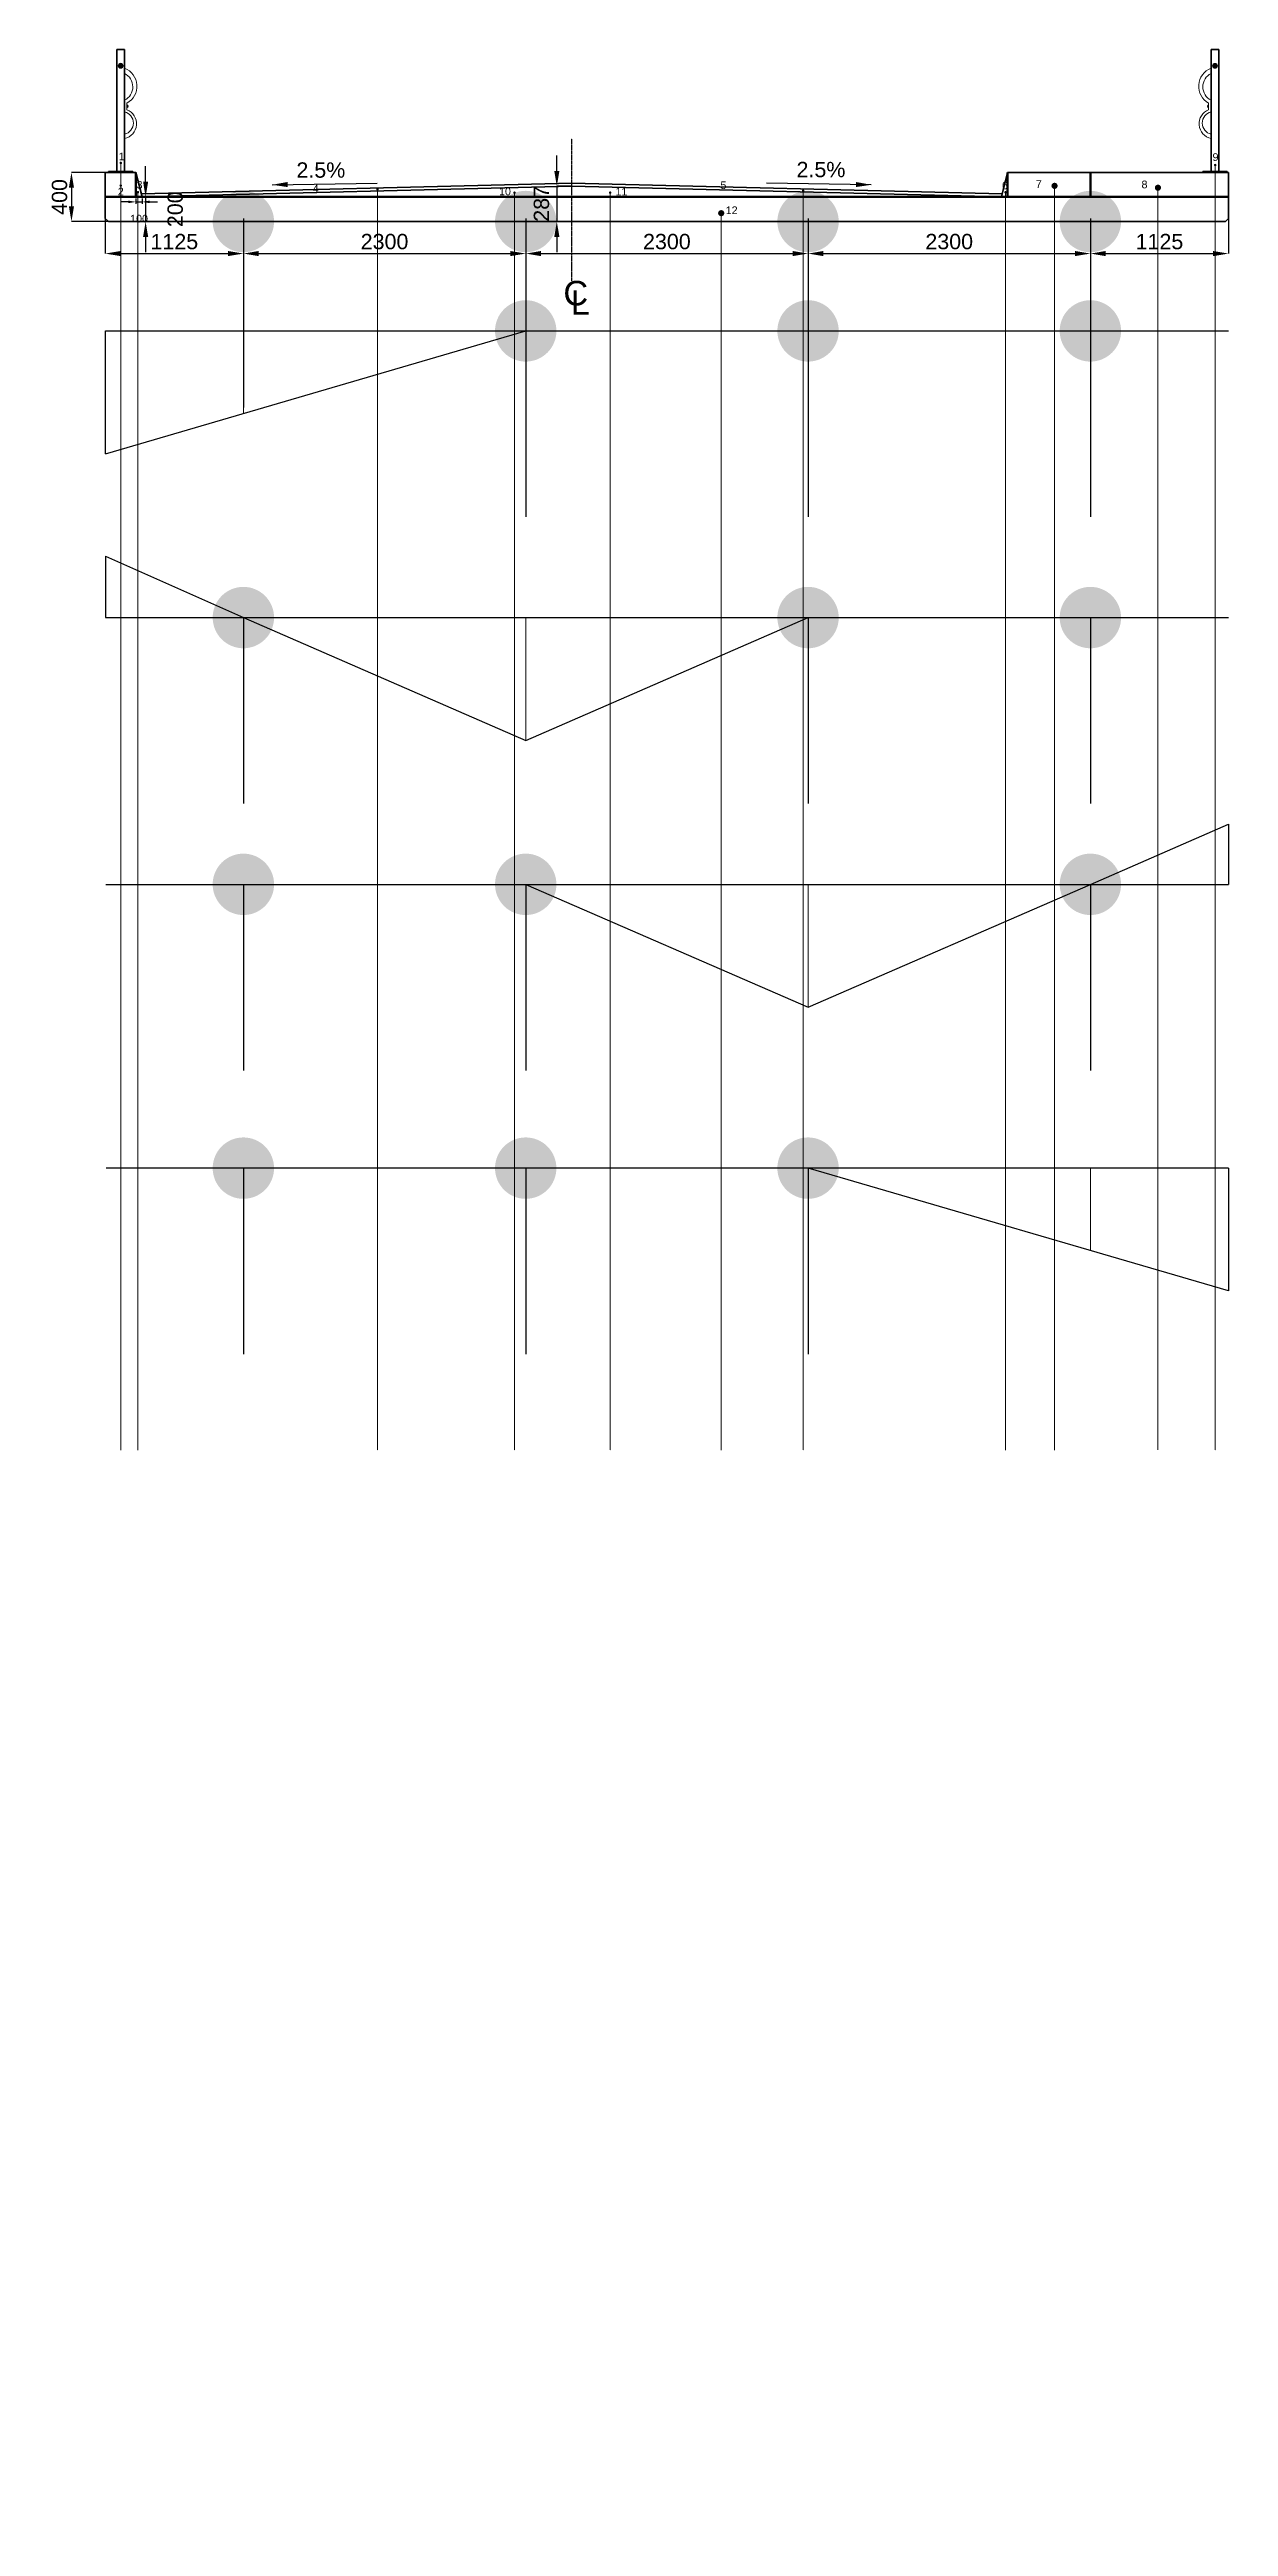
# Model space of a CAD drawing. Header units: millimetres. Extents: x -1307360 to -9241, y 140559 to 432424.
# Drawn here: x -684576 to -665367, y 392094 to 432424 of the extents above; entities that cross this region are included whole.
import ezdxf

# ---------------------------------------------------------------- set-up
doc = ezdxf.new("R2010")
doc.units = ezdxf.units.MM
doc.header["$MEASUREMENT"] = 0
doc.linetypes.add('DASHED2', pattern=[0.375, 0.25, -0.125])
for name, color, linetype, lineweight in [('BORDER', 3, 'Continuous', 60), ('dimension', 252, 'Continuous', 20), ('hatch', 9, 'Continuous', 18), ('hidden', 5, 'DASHED2', 30), ('lettering', 120, 'Continuous', 25), ('outline', 3, 'Continuous', 35)]:
    doc.layers.add(name, color=color, linetype=linetype, lineweight=lineweight)
doc.styles.add('ARIAL', font='arial.ttf')
doc.dimstyles.new('Dimstyle_100', dxfattribs={"dimtxt": 250, "dimasz": 250, "dimexe": 66, "dimexo": 50, "dimgap": 50, "dimtad": 1, "dimdec": 0, "dimzin": 0, "dimdsep": 46, "dimtxsty": 'ARIAL', "dimcen": 0.09, "dimclrd": 256, "dimclre": 256, "dimclrt": 1, "dimadec": 0, "dimazin": 0, "dimtfac": 1, "dimtdec": 0, "dimtmove": 2, "dimatfit": 3, "dimfxl": 1, "dimtolj": 1, "dimtzin": 0, "dimarcsym": 0})
doc.dimstyles.new('Dimstyle_50', dxfattribs={"dimtxt": 125, "dimasz": 125, "dimexe": 33, "dimexo": 25, "dimgap": 33, "dimtad": 1, "dimdec": 0, "dimzin": 0, "dimdsep": 46, "dimtxsty": 'ARIAL', "dimcen": 0.09, "dimclrd": 256, "dimclrt": 1, "dimadec": 0, "dimazin": 0, "dimtfac": 1, "dimtdec": 0, "dimtmove": 2, "dimatfit": 3, "dimldrblk": 'DOT', "dimfxl": 33, "dimtolj": 1, "dimtzin": 0, "dimarcsym": 0})
doc.dimstyles.new('scale_50', dxfattribs={"dimtxt": 250, "dimasz": 250, "dimexe": 0.25, "dimexo": 0.25, "dimgap": 66, "dimtad": 1, "dimdec": 0, "dimlfac": 0.5, "dimzin": 0, "dimdsep": 46, "dimtxsty": 'ARIAL', "dimcen": 0.09, "dimclrd": 4, "dimclre": 5, "dimclrt": 1, "dimadec": 0, "dimazin": 0, "dimtfac": 1, "dimtdec": 0, "dimtmove": 2, "dimatfit": 3, "dimfxl": 1, "dimtolj": 1, "dimtzin": 0, "dimarcsym": 0})

msp = doc.modelspace()

# ---------------------------------------------------------------- texts
at = {"layer": 'BORDER', "color": 1, "insert": (-672183.9, 392094), "char_height": 125, "attachment_point": 1, "style": 'ARIAL'}
msp.add_mtext('\\A1;', dxfattribs=at)
msp.add_mtext('\\A1;', dxfattribs=at)
at = {"layer": 'lettering', "attachment_point": 1, "style": 'ARIAL'}
for s, insert, char_height, width in [('1', (-683448.1, 430746), 125, 65.345), ('9', (-665627, 430736), 125, 65.345), ('2.5%', (-680552.6, 430587.6), 250, 1634.544), ('2.5%', (-672404.4, 430595.6), 250, 1634.544), ('2', (-683462.4, 430174), 125, 65.345), ('3', (-683157.5, 430284.6), 125, 65.345), ('4', (-680287, 430223.1), 125, 65.345), ('10', (-677251.8, 430176.4), 125, 65.345), ('11', (-675354, 430173.9), 125, 65.345), ('5', (-673644.7, 430278.2), 125, 65.345), ('6', (-669057.5, 430274.4), 125, 65.345), ('7', (-668506.1, 430296.6), 125, 65.345), ('8', (-666784.1, 430290.6), 125, 65.345), ('12', (-673558.7, 429870.2), 125, 65.345), ('C', (-676203.4, 428657.8), 400, 1634.544), ('L', (-676084.2, 428504.8), 400, 1867.401)]:
    msp.add_mtext(s, dxfattribs=dict(at, insert=insert, char_height=char_height, width=width))

# ---------------------------------------------------------------- blocks, each defined once
blk = doc.blocks.new('*D43')
at = {"layer": 'Defpoints', "color": 0, "transparency": 16777216}
for p in [(-683067, 430024), (-683067, 429624), (-683010, 429624)]:
    blk.add_point(p, dxfattribs=at)
at = {"layer": 'dimension', "color": 4, "lineweight": -2, "transparency": 16777216}
for p, q in [((-683010, 430274), (-683010, 430524)), ((-683010, 430024), (-683010, 429624)), ((-683010, 429374), (-683010, 429124))]:
    blk.add_line(p, q, dxfattribs=at)
at = {"layer": 'dimension', "color": 5, "lineweight": -2, "transparency": 16777216}
for p, q in [((-683067, 430024), (-683009, 430024)), ((-683067, 429624), (-683009, 429624))]:
    blk.add_line(p, q, dxfattribs=at)
at = {"layer": 'dimension', "color": 4, "transparency": 16777216}
for points in [[(-683051, 430274), (-682968, 430274), (-683010, 430024)], [(-683051, 429374), (-682968, 429374), (-683010, 429624)]]:
    blk.add_solid(points, dxfattribs=at)
at = {"layer": 'dimension', "color": 1, "transparency": 16777216, "insert": (-682527, 429824), "char_height": 250, "attachment_point": 5, "rotation": 90, "style": 'ARIAL'}
blk.add_mtext('\\A1;200', dxfattribs=at)
blk = doc.blocks.new('*D42')
at = {"layer": 'Defpoints', "color": 0, "transparency": 16777216}
for p in [(-676066, 430199), (-676310, 429624), (-675967, 429624)]:
    blk.add_point(p, dxfattribs=at)
at = {"layer": 'dimension', "color": 4, "lineweight": -2, "transparency": 16777216}
for p, q in [((-676310, 430449), (-676310, 430699)), ((-676310, 430199), (-676310, 429624)), ((-676310, 429374), (-676310, 429124))]:
    blk.add_line(p, q, dxfattribs=at)
at = {"layer": 'dimension', "color": 5, "lineweight": -2, "transparency": 16777216}
for p, q in [((-676066, 430199), (-676310, 430199)), ((-675967, 429624), (-676310, 429624))]:
    blk.add_line(p, q, dxfattribs=at)
at = {"layer": 'dimension', "color": 4, "transparency": 16777216}
for points in [[(-676352, 430449), (-676268, 430449), (-676310, 430199)], [(-676352, 429374), (-676268, 429374), (-676310, 429624)]]:
    blk.add_solid(points, dxfattribs=at)
at = {"layer": 'dimension', "color": 1, "transparency": 16777216, "insert": (-676560, 429912), "char_height": 250, "attachment_point": 5, "rotation": 90, "style": 'ARIAL'}
blk.add_mtext('\\A1;287', dxfattribs=at)
blk = doc.blocks.new('*D44')
at = {"layer": 'Defpoints', "color": 0, "transparency": 16777216}
for p in [(-683667, 430424), (-684218, 429624), (-683606, 429624)]:
    blk.add_point(p, dxfattribs=at)
at = {"layer": 'dimension', "color": 5, "lineweight": -2, "transparency": 16777216}
for p, q in [((-683667, 430424), (-684218, 430424)), ((-683606, 429624), (-684218, 429624))]:
    blk.add_line(p, q, dxfattribs=at)
at = {"layer": 'dimension', "color": 4, "lineweight": -2, "transparency": 16777216}
blk.add_line((-684218, 430174), (-684218, 429874), dxfattribs=at)
at = {"layer": 'dimension', "color": 4, "transparency": 16777216}
for points in [[(-684260, 430174), (-684176, 430174), (-684218, 430424)], [(-684260, 429874), (-684176, 429874), (-684218, 429624)]]:
    blk.add_solid(points, dxfattribs=at)
at = {"layer": 'dimension', "color": 1, "transparency": 16777216, "insert": (-684412, 430024), "char_height": 250, "attachment_point": 5, "rotation": 90, "style": 'ARIAL'}
blk.add_mtext('\\A1;400', dxfattribs=at)
blk = doc.blocks.new('_Dot')
at = {"color": 0, "linetype": 'ByBlock', "lineweight": -2}
blk.add_line((-0.5, 0), (-1, 0), dxfattribs=at)
at = {"color": 0, "linetype": 'ByBlock', "const_width": 0.5}
blk.add_lwpolyline([(-0.25, 0, 1), (0.25, 0, 1)], format="xyb", close=True, dxfattribs=at)
blk = doc.blocks.new('*D46')
at = {"layer": 'Defpoints', "color": 0, "transparency": 16777216}
for p in [(-683667, 429674), (-681417, 429674), (-681417, 429102)]:
    blk.add_point(p, dxfattribs=at)
at = {"layer": 'dimension', "color": 5, "lineweight": -2, "transparency": 16777216}
for p, q in [((-683667, 429674), (-683667, 429102)), ((-681417, 429674), (-681417, 429102))]:
    blk.add_line(p, q, dxfattribs=at)
at = {"layer": 'dimension', "color": 4, "lineweight": -2, "transparency": 16777216}
blk.add_line((-683417, 429102), (-681667, 429102), dxfattribs=at)
at = {"layer": 'dimension', "color": 4, "transparency": 16777216}
for points in [[(-683417, 429144), (-683417, 429061), (-683667, 429102)], [(-681667, 429144), (-681667, 429061), (-681417, 429102)]]:
    blk.add_solid(points, dxfattribs=at)
at = {"layer": 'dimension', "color": 1, "transparency": 16777216, "insert": (-682542, 429296), "char_height": 250, "attachment_point": 5, "style": 'ARIAL'}
blk.add_mtext('\\A1;1125', dxfattribs=at)
blk = doc.blocks.new('*D47')
at = {"layer": 'Defpoints', "color": 0, "transparency": 16777216}
for p in [(-681417, 429674), (-676817, 429674), (-676817, 429102)]:
    blk.add_point(p, dxfattribs=at)
at = {"layer": 'dimension', "color": 5, "lineweight": -2, "transparency": 16777216}
for p, q in [((-681417, 429674), (-681417, 429102)), ((-676817, 429674), (-676817, 429102))]:
    blk.add_line(p, q, dxfattribs=at)
at = {"layer": 'dimension', "color": 4, "lineweight": -2, "transparency": 16777216}
blk.add_line((-681167, 429102), (-677067, 429102), dxfattribs=at)
at = {"layer": 'dimension', "color": 4, "transparency": 16777216}
for points in [[(-681167, 429144), (-681167, 429061), (-681417, 429102)], [(-677067, 429144), (-677067, 429061), (-676817, 429102)]]:
    blk.add_solid(points, dxfattribs=at)
at = {"layer": 'dimension', "color": 1, "transparency": 16777216, "insert": (-679117, 429296), "char_height": 250, "attachment_point": 5, "style": 'ARIAL'}
blk.add_mtext('\\A1;2300', dxfattribs=at)
blk = doc.blocks.new('*D45')
at = {"layer": 'Defpoints', "color": 0, "transparency": 16777216}
for p in [(-676817, 429674), (-672217, 429674), (-672217, 429102)]:
    blk.add_point(p, dxfattribs=at)
at = {"layer": 'dimension', "color": 5, "lineweight": -2, "transparency": 16777216}
for p, q in [((-676817, 429674), (-676817, 429102)), ((-672217, 429674), (-672217, 429102))]:
    blk.add_line(p, q, dxfattribs=at)
at = {"layer": 'dimension', "color": 4, "lineweight": -2, "transparency": 16777216}
blk.add_line((-676567, 429102), (-672467, 429102), dxfattribs=at)
at = {"layer": 'dimension', "color": 4, "transparency": 16777216}
for points in [[(-676567, 429144), (-676567, 429061), (-676817, 429102)], [(-672467, 429144), (-672467, 429061), (-672217, 429102)]]:
    blk.add_solid(points, dxfattribs=at)
at = {"layer": 'dimension', "color": 1, "transparency": 16777216, "insert": (-674517, 429296), "char_height": 250, "attachment_point": 5, "style": 'ARIAL'}
blk.add_mtext('\\A1;2300', dxfattribs=at)
blk = doc.blocks.new('*D48')
at = {"layer": 'Defpoints', "color": 0, "transparency": 16777216}
for p in [(-672217, 429674), (-667617, 429674), (-667617, 429102)]:
    blk.add_point(p, dxfattribs=at)
at = {"layer": 'dimension', "color": 5, "lineweight": -2, "transparency": 16777216}
for p, q in [((-672217, 429674), (-672217, 429102)), ((-667617, 429674), (-667617, 429102))]:
    blk.add_line(p, q, dxfattribs=at)
at = {"layer": 'dimension', "color": 4, "lineweight": -2, "transparency": 16777216}
blk.add_line((-671967, 429102), (-667867, 429102), dxfattribs=at)
at = {"layer": 'dimension', "color": 4, "transparency": 16777216}
for points in [[(-671967, 429144), (-671967, 429061), (-672217, 429102)], [(-667867, 429144), (-667867, 429061), (-667617, 429102)]]:
    blk.add_solid(points, dxfattribs=at)
at = {"layer": 'dimension', "color": 1, "transparency": 16777216, "insert": (-669917, 429296), "char_height": 250, "attachment_point": 5, "style": 'ARIAL'}
blk.add_mtext('\\A1;2300', dxfattribs=at)
blk = doc.blocks.new('*D49')
at = {"layer": 'Defpoints', "color": 0, "transparency": 16777216}
for p in [(-667617, 429674), (-665367, 429674), (-665367, 429102)]:
    blk.add_point(p, dxfattribs=at)
at = {"layer": 'dimension', "color": 5, "lineweight": -2, "transparency": 16777216}
for p, q in [((-667617, 429674), (-667617, 429102)), ((-665367, 429674), (-665367, 429102))]:
    blk.add_line(p, q, dxfattribs=at)
at = {"layer": 'dimension', "color": 4, "lineweight": -2, "transparency": 16777216}
blk.add_line((-667367, 429102), (-665617, 429102), dxfattribs=at)
at = {"layer": 'dimension', "color": 4, "transparency": 16777216}
for points in [[(-667367, 429144), (-667367, 429061), (-667617, 429102)], [(-665617, 429144), (-665617, 429061), (-665367, 429102)]]:
    blk.add_solid(points, dxfattribs=at)
at = {"layer": 'dimension', "color": 1, "transparency": 16777216, "insert": (-666492, 429296), "char_height": 250, "attachment_point": 5, "style": 'ARIAL'}
blk.add_mtext('\\A1;1125', dxfattribs=at)
blk = doc.blocks.new('*D50')
at = {"layer": 'Defpoints', "color": 0, "transparency": 16777216}
for p in [(-683167, 430024), (-683067, 430024), (-683067, 429944)]:
    blk.add_point(p, dxfattribs=at)
at = {"layer": 'hatch', "lineweight": -2, "transparency": 16777216}
for p, q in [((-683292, 429944), (-683417, 429944)), ((-683167, 429944), (-683067, 429944)), ((-682942, 429944), (-682817, 429944))]:
    blk.add_line(p, q, dxfattribs=at)
at = {"layer": 'hatch', "color": 0, "lineweight": -2, "transparency": 16777216}
for p, q in [((-683167, 429999), (-683167, 429911)), ((-683067, 429999), (-683067, 429911))]:
    blk.add_line(p, q, dxfattribs=at)
at = {"layer": 'hatch', "transparency": 16777216}
for points in [[(-683292, 429965), (-683292, 429923), (-683167, 429944)], [(-682942, 429965), (-682942, 429923), (-683067, 429944)]]:
    blk.add_solid(points, dxfattribs=at)
at = {"layer": 'hatch', "color": 1, "transparency": 16777216, "insert": (-683117, 429670), "char_height": 125, "attachment_point": 5, "style": 'ARIAL'}
blk.add_mtext('\\A1;100', dxfattribs=at)

# ---------------------------------------------------------------- dimensions: what is measured, and where the dimension line sits
at = {"layer": 'dimension'}
for base, p1, p2, picture, middle in [((-684217.9, 429624.2), (-683666.9, 430424.2), (-683606.1, 429624.2), '*D44', (-684411.5, 430024.2)), ((-683009.6, 429624.2), (-683066.9, 430024.2), (-683066.9, 429624.2), '*D43', (-682527.4, 429824.2)), ((-676309.9331, 429624.2101), (-676066.0226, 430199.1882), (-675966.8971, 429624.2101), '*D42', (-676559.9331, 429911.6991))]:
    dim = msp.add_linear_dim(base=base, p1=p1, p2=p2, angle=90, dimstyle='scale_50', dxfattribs=at)
    dim.commit()
    dim.dimension.update_dxf_attribs({"geometry": picture, "text_midpoint": middle})
for base, p1, p2, picture, middle in [((-681416.9, 429102.3), (-683666.9, 429674.2), (-681416.9, 429674.2), '*D46', (-682541.9, 429296)), ((-676816.9, 429102.3), (-681416.9, 429674.2), (-676816.9, 429674.2), '*D47', (-679116.9, 429296.1)), ((-672216.9, 429102.3), (-676816.9, 429674.2), (-672216.9, 429674.2), '*D45', (-674516.9, 429296.1)), ((-667616.9, 429102.3), (-672216.9, 429674.2), (-667616.9, 429674.2), '*D48', (-669916.9, 429296.1)), ((-665366.9, 429102.3), (-667616.9, 429674.2), (-665366.9, 429674.2), '*D49', (-666491.9, 429296))]:
    dim = msp.add_linear_dim(base=base, p1=p1, p2=p2, dimstyle='scale_50', dxfattribs=at)
    dim.commit()
    dim.dimension.update_dxf_attribs({"geometry": picture, "text_midpoint": middle})
at = {"layer": 'hatch'}
dim = msp.add_linear_dim(base=(-683066.9, 429943.8), p1=(-683166.9, 430024.2), p2=(-683066.9, 430024.2), dimstyle='Dimstyle_50', dxfattribs=at)
dim.commit()
dim.dimension.update_dxf_attribs({"geometry": '*D50', "text_midpoint": (-683116.9, 429669.8)})

# ---------------------------------------------------------------- hatches: boundary and pattern name
at = {"layer": 'dimension'}
for points in [[(-683456.9, 432160.1, 1), (-683376.9, 432160.1, 1)], [(-665626.6, 432159.8, 1), (-665546.6, 432159.8, 1)]]:
    msp.add_hatch(color=256, dxfattribs=at).paths.add_polyline_path(points)
at = {"layer": 'dimension', "ltscale": 100}
for points in [[(-683313.5, 431526.2), (-683313.5, 431477.6, 0.8010491)], [(-665690, 431526.2), (-665690, 431477.6, -0.8010491)]]:
    msp.add_hatch(color=256, dxfattribs=at).paths.add_polyline_path(points)

# ---------------------------------------------------------------- linework, layer by layer
for p, q in [((-683664.8, 427843), (-665366.9, 427843)), ((-683664.2, 425843), (-683664.8, 427843)), ((-683662.5, 424175.3), (-683662.1, 423175.3)), ((-683662.1, 423175.3), (-665366.9, 423175.3)), ((-665366.9, 419810.1), (-665366.9, 418831.9)), ((-683658.7, 418831.9), (-665366.9, 418831.9)), ((-665366.9, 414210.9), (-683655, 414210.9)), ((-665366.9, 414210.9), (-665366.9, 412210.9))]:
    msp.add_line(p, q)
for points in [[(-683664.2, 425843), (-676816.9, 427843)], [(-683662.5, 424175.3), (-681416.9, 423175.3), (-676816.9, 421175.3), (-672216.9, 423175.3)], [(-676816.9, 418831.9), (-672216.9, 416831.9), (-667616.9, 418831.9), (-665366.9, 419810.1)], [(-665366.9, 412210.9), (-672216.9, 414210.9)]]:
    msp.add_lwpolyline(points)
at = {"layer": 'BORDER', "linetype": 'DASHED2', "ltscale": 10}
for p, q in [((-683166.9, 430424.2), (-683166.9, 430024.2)), ((-668966.9, 430424.2), (-668966.9, 430024.2)), ((-667616.9, 430424.2), (-667616.9, 430024.2)), ((-683066.6, 430024.2), (-683666.9, 430024.2))]:
    msp.add_line(p, q, dxfattribs=at)
at = {"layer": 'BORDER'}
msp.add_line((-683066.6, 430024.2), (-669066.9, 430024.2), dxfattribs=at)
at = {"layer": 'BORDER', "linetype": 'DASHED2', "ltscale": 25}
msp.add_line((-669066.9, 430024.2), (-665366.9, 430024.2), dxfattribs=at)
at = {"layer": 'BORDER'}
for points, const_width in [([(-683424, 430579.1, 1), (-683404, 430579.1, 1)], 20), ([(-665592.8, 430543.9, 1), (-665572.8, 430543.9, 1)], 20), ([(-683425.5, 430209, 1), (-683405.5, 430209, 1)], 20), ([(-683145.7, 430102, 1), (-683125.7, 430102, 1)], 20), ([(-679243.2, 430149.1, 1), (-679223.2, 430149.1, 1)], 20), ([(-677010.6, 430093.8, 1), (-676990.6, 430093.8, 1)], 20), ([(-675451.9, 430094.3, 1), (-675431.9, 430094.3, 1)], 20), ([(-672307.6, 430126.2, 1), (-672287.6, 430126.2, 1)], 20), ([(-669009.5, 430100.4, 1), (-668989.5, 430100.4, 1)], 20), ([(-668225.8, 430204.6, 1), (-668175.8, 430204.6, 1)], 50), ([(-666541.6, 430174.5, 1), (-666491.6, 430174.5, 1)], 50), ([(-673657.3, 429760.1, 1), (-673607.3, 429760.1, 1)], 50)]:
    msp.add_lwpolyline(points, format="xyb", close=True, dxfattribs=dict(at, const_width=const_width))
at = {"layer": 'dimension'}
for p, q in [((-683313.5, 431551.5), (-683313.5, 431444.1)), ((-665690, 431551.5), (-665690, 431444.1))]:
    msp.add_line(p, q, dxfattribs=at)
for centre in [(-683416.9, 432160.1), (-665586.6, 432159.8)]:
    msp.add_circle(centre, 40, dxfattribs=at)
at = {"layer": 'dimension', "ltscale": 100}
for centre, radius, start, end in [((-683461.9, 431816.2), 243.6, 296.58552, 63.64802), ((-683464.3, 431826.7), 313.8, 298.72615, 69.20462), ((-665539.2, 431826.7), 313.8, 110.79538, 241.27385), ((-665541.6, 431816.2), 243.6, 116.35198, 243.41448), ((-683403.5, 431216.5), 244.8, 281.93822, 68.4145), ((-683398, 431227.3), 188.3, 283.84627, 76.15373), ((-683318.9, 431501.9), 24.9, 282.60712, 77.39288), ((-665600, 431216.5), 244.8, 111.5855, 258.06178), ((-665605.5, 431227.3), 188.3, 103.84627, 256.15373), ((-665684.6, 431501.9), 24.9, 102.60712, 257.39288)]:
    msp.add_arc(centre, radius, start, end, dxfattribs=at)
at = {"layer": 'hatch', "linetype": 'DASHED2', "ltscale": 30}
for p, q in [((-683414, 430569.1), (-683414, 409618.5)), ((-665582.8, 430533.9), (-665582.8, 409618.5)), ((-683135.7, 430092), (-683135.7, 409618.5)), ((-679233.2, 430139.1), (-679233.2, 409618.5)), ((-677000.6, 430083.8), (-677000.6, 409618.5)), ((-675441.9, 430084.3), (-675441.9, 409618.5)), ((-672297.6, 430116.2), (-672297.6, 409618.5)), ((-668999.5, 430090.4), (-668999.5, 409618.5)), ((-668200.8, 430179.6), (-668200.8, 409618.5)), ((-666516.6, 430149.5), (-666516.6, 409618.5)), ((-673632.3, 429760.1), (-673632.3, 409618.5))]:
    msp.add_line(p, q, dxfattribs=at)
at = {"layer": 'hatch'}
for p, q in [((-681416.9, 426499.4), (-681416.9, 427843)), ((-676816.9, 423175.3), (-676816.9, 421175.3)), ((-672216.9, 418831.9), (-672216.9, 416831.9)), ((-667616.9, 414210.9), (-667616.9, 412867.8))]:
    msp.add_line(p, q, dxfattribs=at)
at = {"layer": 'hidden', "ltscale": 20}
msp.add_line((-676067.1, 428657.8), (-676065.4, 430977.8), dxfattribs=at)
at = {"layer": 'outline'}
for p, q in [((-683480.9, 430436.2), (-683480.9, 432424.4)), ((-683352.9, 432424.2), (-683480.9, 432424.2)), ((-683352.9, 430436.2), (-683352.9, 432424.4)), ((-665650.6, 430436.2), (-665650.6, 432424.4)), ((-665650.6, 432424.2), (-665522.6, 432424.2)), ((-665522.6, 430436.2), (-665522.6, 432424.4)), ((-683666.9, 430424.2), (-683666.9, 429674.2)), ((-683166.9, 430424.2), (-683666.9, 430424.2)), ((-683216.9, 430436.2), (-683616.9, 430436.2)), ((-683616.9, 430424.2), (-683616.9, 430436.2)), ((-683216.9, 430424.2), (-683216.9, 430436.2)), ((-683166.9, 430424.2), (-683066.9, 430024.2)), ((-668966.9, 430424.2), (-669066.9, 430024.2)), ((-665366.9, 430424.2), (-668966.9, 430424.2)), ((-665786.6, 430424.2), (-665786.6, 430436.2)), ((-665786.6, 430436.2), (-665386.6, 430436.2)), ((-665386.6, 430424.2), (-665386.6, 430436.2)), ((-665366.9, 430424.2), (-665366.9, 429674.2)), ((-676068.1, 430249.2), (-683079.3, 430073.9)), ((-676066.9, 430199.2), (-683066.9, 430024.2)), ((-676066.9, 430199.2), (-669066.9, 430024.2)), ((-676065.6, 430249.2), (-669054.5, 430073.9)), ((-683616.9, 429624.2), (-683666.9, 429674.2)), ((-665416.9, 429624.2), (-683616.9, 429624.2)), ((-665366.9, 429674.2), (-665416.9, 429624.2))]:
    msp.add_line(p, q, dxfattribs=at)

msp.set_redraw_order([(e.dxf.handle, doc.entitydb.next_handle()) for e in msp.query("TEXT MTEXT ATTDEF DIMENSION ARC_DIMENSION")])  # texts and dimensions are drawn at this point

# ---------------------------------------------------------------- leaders
at = {"layer": 'BORDER'}
for points in [[(-681416.9, 429624.2), (-681416.9, 426595.2)], [(-676816.9, 429624.2), (-676816.9, 426595.2)], [(-672216.9, 429624.2), (-672216.9, 426595.2)], [(-667616.9, 429624.2), (-667616.9, 426595.2)], [(-676816.9, 427843), (-676816.9, 424814)], [(-672216.9, 427843), (-672216.9, 424814)], [(-667616.9, 427843), (-667616.9, 424814)], [(-681416.9, 423175.3), (-681416.9, 420146.3)], [(-672216.9, 423175.3), (-672216.9, 420146.3)], [(-667616.9, 423175.3), (-667616.9, 420146.3)], [(-681416.9, 418831.9), (-681416.9, 415802.8)], [(-676816.9, 418831.9), (-676816.9, 415802.8)], [(-667616.9, 418831.9), (-667616.9, 415802.8)], [(-681416.9, 414210.9), (-681416.9, 411181.9)], [(-676816.9, 414210.9), (-676816.9, 411181.9)], [(-672216.9, 414210.9), (-672216.9, 411181.9)]]:
    msp.add_leader(points, dimstyle='Dimstyle_50', override={"dimasz": 1000, "dimgap": 33, "dimtad": 0}, dxfattribs=at)
at = {"layer": 'dimension'}
for points in [[(-680947.4, 430222.3), (-679238.7, 430249.4)], [(-671186.4, 430222.3), (-672895.1, 430249.4)]]:
    msp.add_leader(points, dimstyle='Dimstyle_100', override={"dimgap": 66, "dimtad": 0}, dxfattribs=at)

doc.saveas('drawing.dxf')
